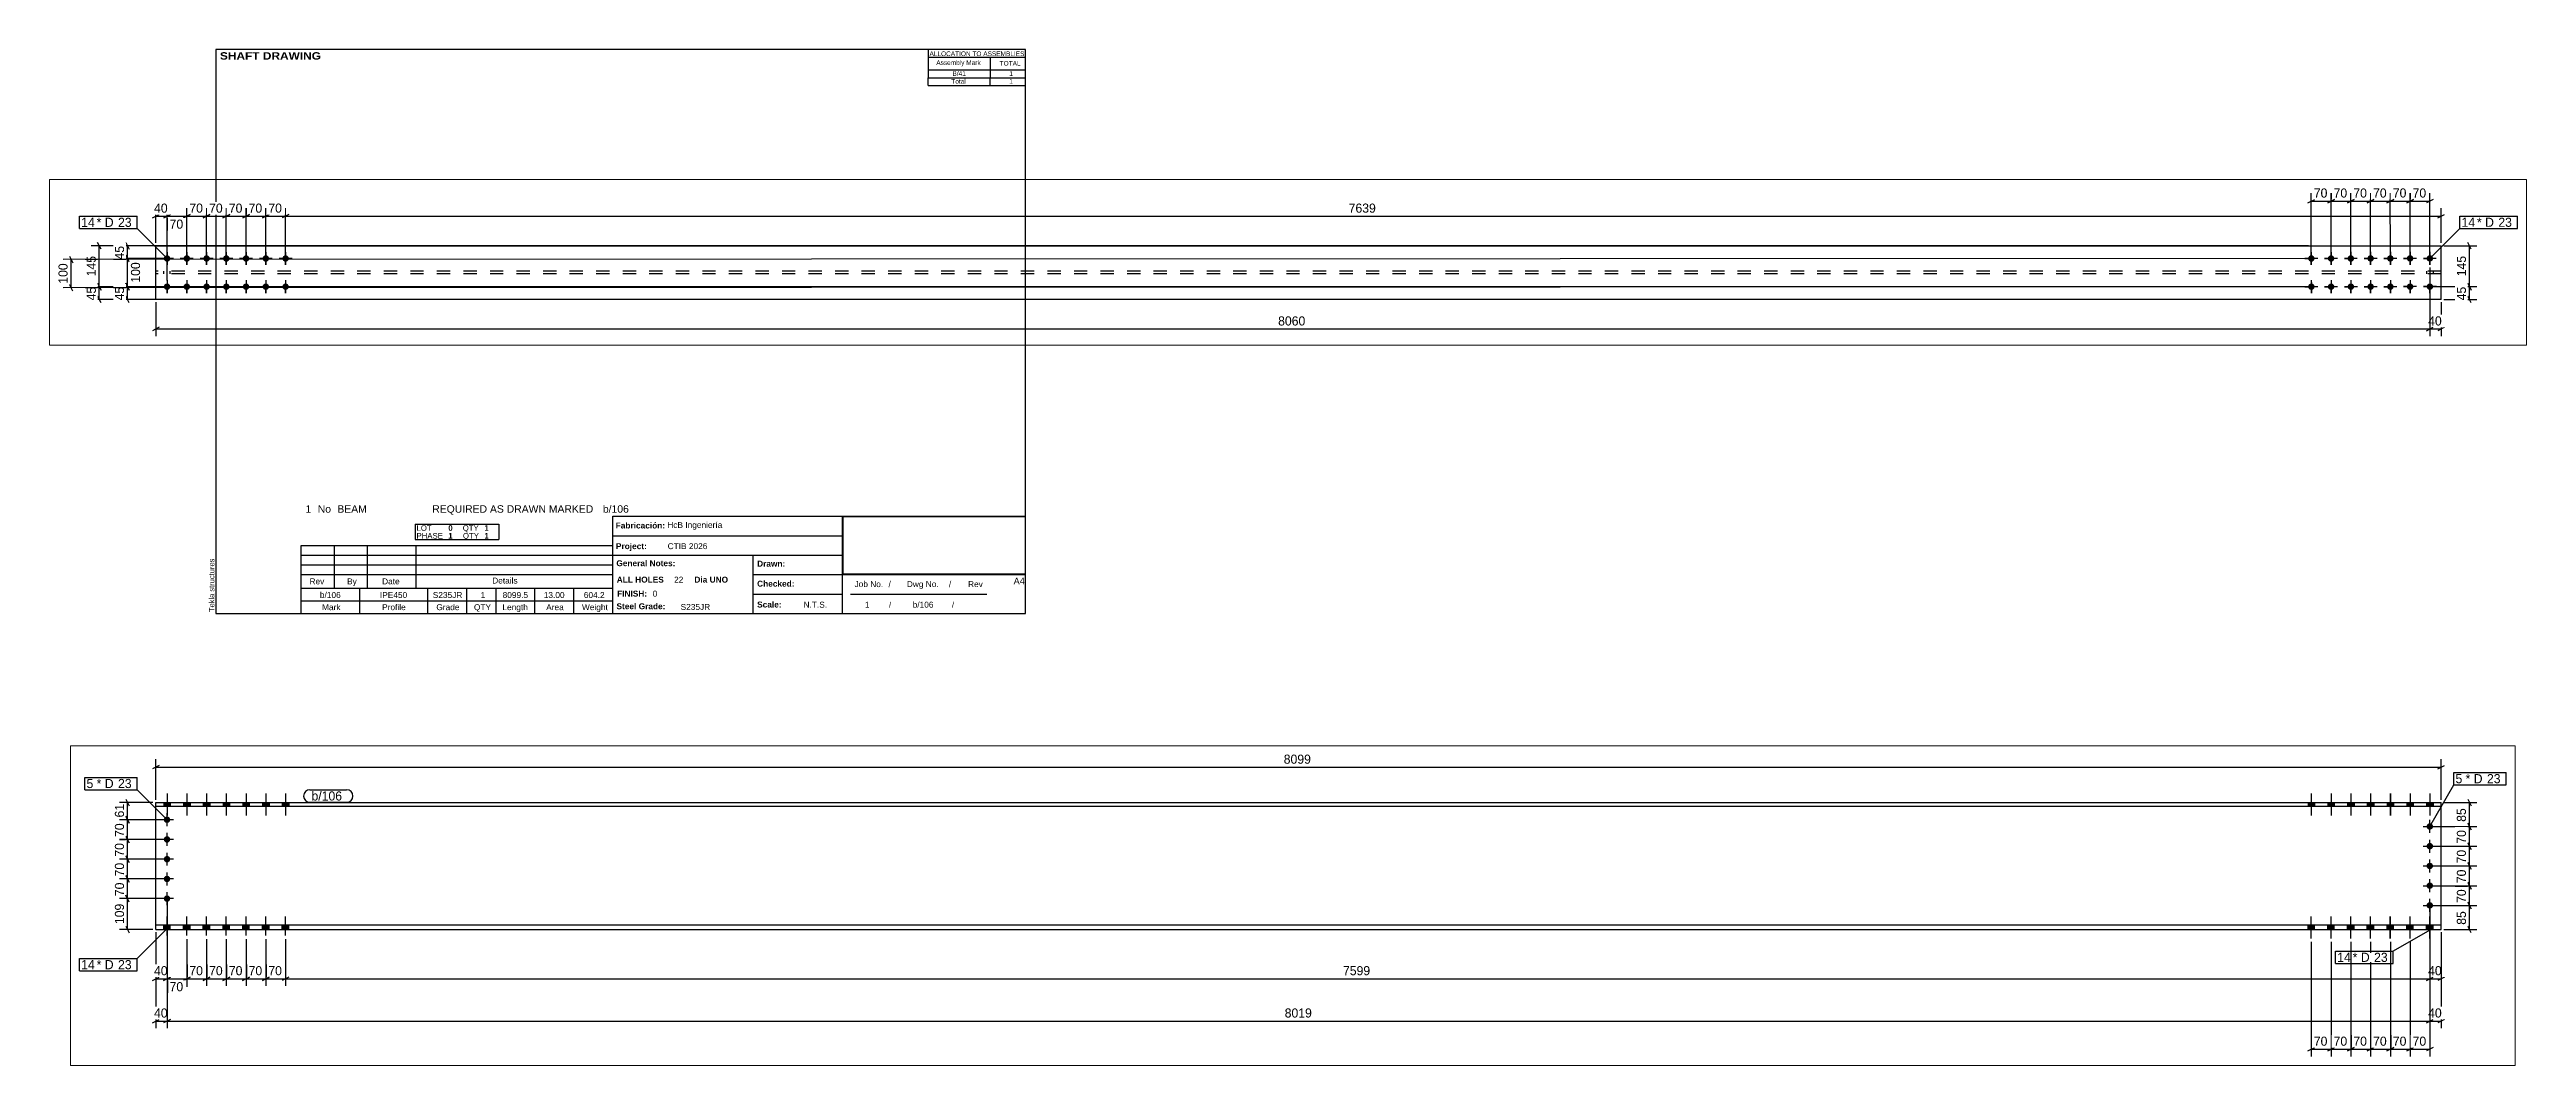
# Paper-space layout 'Layout1' of a CAD drawing. Header units: millimetres. Extents: x -54 to 824, y -155 to 205.
# The model-space entities are those that its viewports show. They can reach past a viewport. Long polylines and large blocks are cut down to what shows.
import ezdxf

# ---------------------------------------------------------------- set-up
doc = ezdxf.new("R2010")
doc.units = ezdxf.units.MM
doc.linetypes.add('DXK_LINE_DOT2', pattern=[3.9198, 1.9599, -1.9599])
doc.linetypes.add('DXK_LINE_DOT4', pattern=[0.9408, 0.4704, -0.4704])
doc.layers.add('Viewport layer', color=7, linetype='Continuous', plot=False)
doc.styles.add('Arial', font='ARIAL.TTF', dxfattribs={"height": 0.2})
doc.styles.add('Arial Black', font='ARIBLK.TTF', dxfattribs={"height": 0.2})
doc.styles.add('Arial Bold', font='ARIALBD.TTF', dxfattribs={"height": 0.2})
doc.styles.add('Comic Sans MS', font='COMIC.TTF', dxfattribs={"height": 0.2})

psp = doc.layouts.get("Layout1")

# ---------------------------------------------------------------- texts
at = {"color": 7}
for s, height, style, p in [(' SHAFT DRAWING', 2.6342, 'Arial Black', (5.3, 201.42)), ('ALLOCATION TO ASSEMBLIES', 1.6475, 'Arial', (257.95, 202.68)), ('Assembly Mark', 1.6475, 'Arial', (260.35, 199.52)), ('TOTAL', 1.648, 'Arial', (282.81, 199.28)), ('1', 2.64, 'Arial', (36.8, 40.76)), ('No', 2.636, 'Arial', (41.13, 40.76)), ('BEAM', 2.636, 'Arial', (48.08, 40.76)), ('REQUIRED AS DRAWN MARKED', 2.636, 'Arial', (81.71, 40.76)), ('b/106', 2.636, 'Arial', (142.18, 40.76)), ('b/106', 2.109, 'Arial', (41.89, 10.5)), ('IPE450', 2.109, 'Arial', (63.17, 10.5)), ('S235JR', 2.109, 'Arial', (81.91, 10.5)), ('1', 2.11, 'Arial', (98.86, 10.5)), ('8099.5', 2.109, 'Arial', (106.66, 10.5)), ('13.00', 2.109, 'Arial', (121.24, 10.5)), ('604.2', 2.109, 'Arial', (135.43, 10.5)), ('FINISH:', 2.107, 'Arial Bold', (147.22, 11)), ('0', 2.11, 'Arial', (159.84, 11))]:
    psp.add_text(s, height=height, dxfattribs=dict(at, style=style)).set_placement(p)
at = {"color": 7, "linetype": 'Continuous'}
for s, height, style, p in [('Total', 1.648, 'Arial', (265.67, 192.88)), ('B/41', 1.648, 'Arial', (266.09, 195.63)), ('1', 1.65, 'Arial', (286.21, 192.88)), ('1', 1.65, 'Arial', (286.23, 195.63)), ('LOT', 1.977, 'Arial', (76.13, 34.33)), ('0', 1.98, 'Arial Bold', (87.41, 34.33)), ('QTY', 1.977, 'Arial', (92.51, 34.33)), ('1', 1.98, 'Arial Bold', (100.18, 34.33)), ('Fabricación:', 2.1074, 'Arial Bold', (146.73, 35.16)), ('HcB Ingeniería', 2.1088, 'Arial', (165.02, 35.36)), ('PHASE', 1.977, 'Arial', (76.13, 31.57)), ('1', 1.98, 'Arial Bold', (87.41, 31.57)), ('QTY', 1.977, 'Arial', (92.58, 31.57)), ('1', 1.98, 'Arial Bold', (100.18, 31.57)), ('Project:', 2.107, 'Arial Bold', (146.81, 27.83)), ('CTIB 2026', 2.109, 'Arial', (165.14, 27.83)), ('Details', 2.109, 'Arial', (102.96, 15.63)), ('General Notes:', 2.1074, 'Arial Bold', (146.96, 21.78)), ('ALL HOLES', 2.107, 'Arial Bold', (147.1, 15.96)), ('22', 2.109, 'Arial', (167.43, 15.96)), ('Dia UNO', 2.107, 'Arial Bold', (174.62, 15.96)), ('Drawn:', 2.107, 'Arial Bold', (196.85, 21.62)), ('A4', 2.307, 'Arial', (287.76, 15.38)), ('Rev', 2.109, 'Arial', (38.21, 15.35)), ('By', 2.109, 'Arial', (51.53, 15.35)), ('Date', 2.109, 'Arial', (63.94, 15.35)), ('Scale:', 2.107, 'Arial Bold', (196.85, 7.13)), ('Checked:', 2.107, 'Arial Bold', (196.85, 14.53)), ('N.T.S.', 2.109, 'Arial', (213.29, 7.08)), ('Job No.', 2.109, 'Arial', (231.37, 14.37)), ('1', 2.11, 'Arial', (235.04, 7.08)), ('/', 2.11, 'Arial', (243.42, 14.37)), ('/', 1.98, 'Arial', (243.58, 7.08)), ('Dwg No.', 2.109, 'Arial', (249.91, 14.37)), ('b/106', 2.109, 'Arial', (251.98, 7.08)), ('/', 2.11, 'Arial', (264.81, 14.37)), ('/', 1.98, 'Arial', (265.88, 7.08)), ('Rev', 2.109, 'Arial', (271.61, 14.37)), ('Mark', 2.109, 'Arial', (42.64, 6.19)), ('Profile', 2.109, 'Arial', (63.95, 6.19)), ('Grade', 2.109, 'Arial', (83.16, 6.19)), ('QTY', 2.109, 'Arial', (96.49, 6.19)), ('Length', 2.109, 'Arial', (106.58, 6.19)), ('Area', 2.109, 'Arial', (122.09, 6.19)), ('Weight', 2.109, 'Arial', (134.77, 6.19)), ('Steel Grade:', 2.1074, 'Arial Bold', (147.01, 6.52)), ('S235JR', 2.109, 'Arial', (169.74, 6.28))]:
    psp.add_text(s, height=height, dxfattribs=dict(at, style=style)).set_placement(p)
at = {"color": 174, "linetype": 'Continuous', "style": 'Arial'}
psp.add_text('Tekla structures', height=1.9102, rotation=90, dxfattribs=at).set_placement((4.5, 5.5))

msp = doc.modelspace()

# ---------------------------------------------------------------- hatches: boundary and pattern name
at = {"linetype": 'Continuous'}
for points in [[(14109.2, 871.6, -1), (14132.2, 871.6, -1)], [(14109.3, 918), (14132.3, 918), (14132.3, 932.6), (14109.3, 932.6)], [(14109.3, 918), (14132.3, 918), (14132.3, 932.6), (14109.3, 932.6)], [(14179.3, 918), (14202.3, 918), (14202.3, 932.6), (14179.3, 932.6)], [(14179.3, 918), (14202.3, 918), (14202.3, 932.6), (14179.3, 932.6)], [(14249.3, 918), (14272.3, 918), (14272.3, 932.6), (14249.3, 932.6)], [(14249.3, 918), (14272.3, 918), (14272.3, 932.6), (14249.3, 932.6)], [(14319.3, 918), (14342.3, 918), (14342.3, 932.6), (14319.3, 932.6)], [(14319.3, 918), (14342.3, 918), (14342.3, 932.6), (14319.3, 932.6)], [(14389.3, 918), (14412.3, 918), (14412.3, 932.6), (14389.3, 932.6)], [(14389.3, 918), (14412.3, 918), (14412.3, 932.6), (14389.3, 932.6)], [(14459.3, 918), (14482.3, 918), (14482.3, 932.6), (14459.3, 932.6)], [(14459.3, 918), (14482.3, 918), (14482.3, 932.6), (14459.3, 932.6)], [(14529.3, 918), (14552.3, 918), (14552.3, 932.6), (14529.3, 932.6)], [(14529.3, 918), (14552.3, 918), (14552.3, 932.6), (14529.3, 932.6)], [(21708.7, 918), (21731.7, 918), (21731.7, 932.6), (21708.7, 932.6)], [(21708.8, 918), (21731.8, 918), (21731.8, 932.6), (21708.8, 932.6)], [(21778.7, 918), (21801.7, 918), (21801.7, 932.6), (21778.7, 932.6)], [(21778.8, 918), (21801.8, 918), (21801.8, 932.6), (21778.8, 932.6)], [(21848.7, 918), (21871.7, 918), (21871.7, 932.6), (21848.7, 932.6)], [(21848.8, 918), (21871.8, 918), (21871.8, 932.6), (21848.8, 932.6)], [(21918.7, 918), (21941.7, 918), (21941.7, 932.6), (21918.7, 932.6)], [(21918.8, 918), (21941.8, 918), (21941.8, 932.6), (21918.8, 932.6)], [(21988.7, 918), (22011.7, 918), (22011.7, 932.6), (21988.7, 932.6)], [(21988.8, 918), (22011.8, 918), (22011.8, 932.6), (21988.8, 932.6)], [(22058.7, 918), (22081.7, 918), (22081.7, 932.6), (22058.7, 932.6)], [(22058.8, 918), (22081.8, 918), (22081.8, 932.6), (22058.8, 932.6)], [(22128.7, 918), (22151.7, 918), (22151.7, 932.6), (22128.7, 932.6)], [(22128.8, 918), (22151.8, 918), (22151.8, 932.6), (22128.8, 932.6)], [(14109.2, 801.6, -1), (14132.2, 801.6, -1)], [(22128.7, 847.6, -1), (22151.7, 847.6, -1)], [(14109.2, 731.6, -1), (14132.2, 731.6, -1)], [(22128.7, 777.6, -1), (22151.7, 777.6, -1)], [(22128.7, 707.6, -1), (22151.7, 707.6, -1)], [(14109.2, 661.6, -1), (14132.2, 661.6, -1)], [(22128.7, 637.6, -1), (22151.7, 637.6, -1)], [(14109.2, 591.6, -1), (14132.2, 591.6, -1)], [(22128.7, 567.6, -1), (22151.7, 567.6, -1)], [(14109.3, 482.6), (14132.3, 482.6), (14132.3, 497.2), (14109.3, 497.2)], [(14109.3, 482.6), (14132.3, 482.6), (14132.3, 497.2), (14109.3, 497.2)], [(14179.3, 482.6), (14202.3, 482.6), (14202.3, 497.2), (14179.3, 497.2)], [(14179.3, 482.6), (14202.3, 482.6), (14202.3, 497.2), (14179.3, 497.2)], [(14249.3, 482.6), (14272.3, 482.6), (14272.3, 497.2), (14249.3, 497.2)], [(14249.3, 482.6), (14272.3, 482.6), (14272.3, 497.2), (14249.3, 497.2)], [(14319.3, 482.6), (14342.3, 482.6), (14342.3, 497.2), (14319.3, 497.2)], [(14319.3, 482.6), (14342.3, 482.6), (14342.3, 497.2), (14319.3, 497.2)], [(14389.3, 482.6), (14412.3, 482.6), (14412.3, 497.2), (14389.3, 497.2)], [(14389.3, 482.6), (14412.3, 482.6), (14412.3, 497.2), (14389.3, 497.2)], [(14459.3, 482.6), (14482.3, 482.6), (14482.3, 497.2), (14459.3, 497.2)], [(14459.3, 482.6), (14482.3, 482.6), (14482.3, 497.2), (14459.3, 497.2)], [(14529.3, 482.6), (14552.3, 482.6), (14552.3, 497.2), (14529.3, 497.2)], [(14529.3, 482.6), (14552.3, 482.6), (14552.3, 497.2), (14529.3, 497.2)], [(21708.7, 482.6), (21731.7, 482.6), (21731.7, 497.2), (21708.7, 497.2)], [(21708.8, 482.6), (21731.8, 482.6), (21731.8, 497.2), (21708.8, 497.2)], [(21778.7, 482.6), (21801.7, 482.6), (21801.7, 497.2), (21778.7, 497.2)], [(21778.8, 482.6), (21801.8, 482.6), (21801.8, 497.2), (21778.8, 497.2)], [(21848.7, 482.6), (21871.7, 482.6), (21871.7, 497.2), (21848.7, 497.2)], [(21848.8, 482.6), (21871.8, 482.6), (21871.8, 497.2), (21848.8, 497.2)], [(21918.7, 482.6), (21941.7, 482.6), (21941.7, 497.2), (21918.7, 497.2)], [(21918.8, 482.6), (21941.8, 482.6), (21941.8, 497.2), (21918.8, 497.2)], [(21988.7, 482.6), (22011.7, 482.6), (22011.7, 497.2), (21988.7, 497.2)], [(21988.8, 482.6), (22011.8, 482.6), (22011.8, 497.2), (21988.8, 497.2)], [(22058.7, 482.6), (22081.7, 482.6), (22081.7, 497.2), (22058.7, 497.2)], [(22058.8, 482.6), (22081.8, 482.6), (22081.8, 497.2), (22058.8, 497.2)], [(22128.7, 482.6), (22151.7, 482.6), (22151.7, 497.2), (22128.7, 497.2)], [(22128.8, 482.6), (22151.8, 482.6), (22151.8, 497.2), (22128.8, 497.2)], [(416.5, 296.1, -1), (416.5, 319.1, -1)], [(486.5, 296.1, -1), (486.5, 319.1, -1)], [(556.5, 296.1, -1), (556.5, 319.1, -1)], [(626.5, 296.1, -1), (626.5, 319.1, -1)], [(696.5, 296.1, -1), (696.5, 319.1, -1)], [(766.5, 296.1, -1), (766.5, 319.1, -1)], [(836.5, 296.1, -1), (836.5, 319.1, -1)], [(8015.9, 296.1, -1), (8015.9, 319.1, -1)], [(8085.9, 296.1, -1), (8085.9, 319.1, -1)], [(8155.9, 296.2, -1), (8155.9, 319.2, -1)], [(8225.9, 296.2, -1), (8225.9, 319.2, -1)], [(8295.9, 296.2, -1), (8295.9, 319.2, -1)], [(8365.9, 296.3, -1), (8365.9, 319.3, -1)], [(8435.9, 296.3, -1), (8435.9, 319.3, -1)], [(416.5, 196.1, -1), (416.5, 219.1, -1)], [(486.5, 196.1, -1), (486.5, 219.1, -1)], [(556.5, 196.1, -1), (556.5, 219.1, -1)], [(626.5, 196.1, -1), (626.5, 219.1, -1)], [(696.5, 196.1, -1), (696.5, 219.1, -1)], [(766.5, 196.1, -1), (766.5, 219.1, -1)], [(836.5, 196.1, -1), (836.5, 219.1, -1)], [(8016, 196.1, -1), (8016, 219.1, -1)], [(8086, 196.1, -1), (8086, 219.1, -1)], [(8156, 196.2, -1), (8156, 219.2, -1)], [(8226, 196.2, -1), (8226, 219.2, -1)], [(8296, 196.2, -1), (8296, 219.2, -1)], [(8366, 196.3, -1), (8366, 219.3, -1)], [(8436, 196.3, -1), (8436, 219.3, -1)]]:
    msp.add_hatch(color=3, dxfattribs=at).paths.add_polyline_path(points)

# ---------------------------------------------------------------- linework, layer by layer
at = {"color": 8, "linetype": 'Continuous'}
for p, q in [((14092.7, 1063.6), (14068.7, 1051.6)), ((14080.7, 942.6), (14080.7, 1086)), ((14080.7, 1057.6), (22180.2, 1057.6)), ((22168.2, 1051.6), (22192.2, 1063.6)), ((22180.2, 942.6), (22180.2, 1086)), ((14070.7, 932.6), (13952.3, 932.6)), ((13974.7, 944.6), (13986.7, 920.6)), ((13986.7, 859.6), (13974.7, 883.6)), ((13980.7, 871.6), (13980.7, 932.6)), ((22190.2, 932.6), (22306.3, 932.6)), ((22274.7, 944.6), (22286.7, 920.6)), ((22280.7, 847.6), (22280.7, 932.6)), ((14110.7, 871.6), (13952.3, 871.6)), ((14110.7, 801.6), (13952.3, 801.6)), ((13974.7, 813.6), (13986.7, 789.6)), ((13980.7, 731.6), (13980.7, 801.6)), ((22150.2, 847.6), (22306.3, 847.6)), ((22286.7, 835.6), (22274.7, 859.6)), ((14110.7, 731.6), (13952.3, 731.6)), ((13986.7, 719.6), (13974.7, 743.6)), ((22150.2, 777.6), (22306.3, 777.6)), ((22150.2, 707.6), (22306.3, 707.6)), ((22286.7, 765.6), (22274.7, 789.6)), ((22286.7, 695.6), (22274.7, 719.6)), ((14110.7, 661.6), (13952.3, 661.6)), ((13986.7, 649.6), (13974.7, 673.6)), ((22150.2, 637.6), (22306.3, 637.6)), ((22274.7, 649.6), (22286.7, 625.6)), ((22280.7, 567.6), (22280.7, 637.6)), ((8015.9, 317.6), (8015.8, 539.6)), ((8085.9, 317.6), (8085.8, 539.6)), ((8155.9, 317.7), (8155.8, 539.6)), ((8225.9, 317.7), (8225.8, 539.7)), ((8295.9, 317.7), (8295.8, 539.7)), ((8365.9, 317.8), (8365.8, 539.7)), ((8435.9, 317.8), (8435.8, 539.8)), ((14110.7, 591.6), (13952.3, 591.6)), ((13986.7, 579.6), (13974.7, 603.6)), ((14120.7, 581.6), (14120.7, 132)), ((14120.7, 581.6), (14120.7, 279.2)), ((22140.2, 557.6), (22140.2, 282)), ((22150.2, 567.6), (22306.3, 567.6)), ((22286.7, 555.6), (22274.7, 579.6)), ((404.5, 451.6), (428.5, 463.6)), ((416.5, 317.6), (416.5, 483.2)), ((474.5, 451.6), (498.5, 463.6)), ((486.5, 317.6), (486.5, 486)), ((544.5, 451.6), (568.5, 463.6)), ((556.5, 317.6), (556.5, 486)), ((614.5, 451.6), (638.5, 463.6)), ((626.5, 317.6), (626.5, 486)), ((684.5, 451.6), (708.5, 463.6)), ((696.5, 317.6), (696.5, 486)), ((696.5, 457.6), (766.5, 457.6)), ((778.5, 463.6), (754.5, 451.6)), ((766.5, 317.6), (766.5, 486)), ((848.5, 463.6), (824.5, 451.6)), ((848.5, 463.6), (824.5, 451.6)), ((836.5, 317.6), (836.5, 486)), ((836.5, 317.6), (836.5, 486)), ((836.5, 457.6), (8475.9, 457.6)), ((8003.8, 505.2), (8027.8, 517.2)), ((8073.8, 505.2), (8097.8, 517.2)), ((8143.8, 505.2), (8167.8, 517.2)), ((8213.8, 505.3), (8237.8, 517.3)), ((8283.8, 505.3), (8307.8, 517.3)), ((8353.8, 505.3), (8377.8, 517.3)), ((8365.8, 511.3), (8435.8, 511.4)), ((8447.8, 517.4), (8423.8, 505.4)), ((8463.9, 451.6), (8487.9, 463.6)), ((14070.7, 482.6), (13952.3, 482.6)), ((13974.7, 494.6), (13986.7, 470.6)), ((14080.7, 472.6), (14080.7, 132)), ((14190.8, 447.9), (14190.8, 282)), ((14260.8, 447.9), (14260.8, 282)), ((14330.8, 447.9), (14330.8, 282)), ((14400.8, 447.9), (14400.8, 282)), ((14470.8, 447.9), (14470.8, 282)), ((14540.8, 447.9), (14540.8, 282)), ((14540.8, 447.9), (14540.8, 282)), ((22180.2, 472.6), (22180.2, 282)), ((22190.2, 482.6), (22306.3, 482.6)), ((22286.7, 470.6), (22274.7, 494.6)), ((8006, 352.6), (148, 352.6)), ((182.4, 340.6), (170.4, 364.6)), ((176.4, 207.6), (176.4, 352.6)), ((366.4, 352.6), (248, 352.6)), ((8485.9, 352.6), (8602, 352.6)), ((8582.4, 340.6), (8570.4, 364.6)), ((8576.4, 207.8), (8576.4, 352.6)), ((21720.3, 437.9), (21720.3, 32)), ((21790.3, 437.9), (21790.3, 32)), ((21860.3, 437.9), (21860.3, 32)), ((21930.3, 437.9), (21930.3, 32)), ((22000.3, 437.9), (22000.3, 32)), ((22070.3, 437.9), (22070.3, 32)), ((76.4, 203.9), (76.4, 303.9)), ((406.5, 307.6), (250.8, 307.6)), ((270.4, 319.6), (282.4, 295.6)), ((276.4, 207.6), (276.4, 307.6)), ((14108.7, 301.6), (14132.7, 313.6)), ((14178.8, 301.6), (14202.8, 313.6)), ((14248.8, 301.6), (14272.8, 313.6)), ((14318.8, 301.6), (14342.8, 313.6)), ((14388.8, 301.6), (14412.8, 313.6)), ((14458.8, 301.6), (14482.8, 313.6)), ((14470.8, 307.6), (14540.8, 307.6)), ((14552.8, 313.6), (14528.8, 301.6)), ((14552.8, 313.6), (14528.8, 301.6)), ((22128.2, 301.6), (22152.2, 313.6)), ((22140.2, 307.6), (22180.2, 307.6)), ((22192.2, 313.6), (22168.2, 301.6)), ((8006, 207.6), (148, 207.6)), ((170.4, 219.6), (182.4, 195.6)), ((406.5, 207.6), (250.8, 207.6)), ((282.4, 195.6), (270.4, 219.6)), ((8436, 197.8), (8436, 32)), ((8446, 207.8), (8602, 207.8)), ((8570.4, 219.8), (8582.4, 195.8)), ((8006, 162.6), (148, 162.6)), ((182.4, 150.6), (170.4, 174.6)), ((366.4, 162.6), (248, 162.6)), ((376.4, 152.6), (376.4, 32)), ((8475.9, 152.6), (8475.9, 32)), ((8485.9, 162.6), (8602, 162.6)), ((8582.4, 150.6), (8570.4, 174.6)), ((14068.7, 151.6), (14092.7, 163.6)), ((14080.7, 157.6), (14120.7, 157.6)), ((14132.7, 163.6), (14108.7, 151.6)), ((22128.2, 151.6), (22152.2, 163.6)), ((22140.2, 157.6), (22180.2, 157.6)), ((22192.2, 163.6), (22168.2, 151.6)), ((388.4, 63.6), (364.4, 51.6)), ((8424, 51.6), (8448, 63.6)), ((8436, 57.6), (8475.9, 57.6)), ((8487.9, 63.6), (8463.9, 51.6)), ((21708.3, 51.6), (21732.3, 63.6)), ((21720.3, 57.6), (21790.3, 57.6)), ((21802.3, 63.6), (21778.3, 51.6)), ((21848.3, 51.6), (21872.3, 63.6)), ((21860.3, 57.6), (21930.3, 57.6)), ((21942.3, 63.6), (21918.3, 51.6)), ((21988.3, 51.6), (22012.3, 63.6)), ((22000.3, 57.6), (22070.3, 57.6)), ((22082.3, 63.6), (22058.3, 51.6)), ((22152.3, 63.6), (22128.3, 51.6))]:
    msp.add_line(p, q, dxfattribs=at)
at = {"color": 7, "linetype": 'Continuous'}
for p, q in [((14080.7, 482.6), (14080.7, 932.6)), ((14080.7, 932.6), (22180.2, 932.6)), ((22180.2, 918), (14080.7, 918)), ((22180.2, 482.6), (22180.2, 932.6)), ((22180.2, 497.2), (14080.7, 497.2)), ((14080.7, 482.6), (22180.2, 482.6)), ((376.4, 162.6), (376.4, 352.6)), ((376.4, 352.6), (8475.9, 352.6)), ((8475.9, 162.6), (8475.9, 352.6)), ((8475.9, 162.6), (376.4, 162.6))]:
    msp.add_line(p, q, dxfattribs=at)
at = {"color": 3, "linetype": 'Continuous'}
for p, q in [((14109.3, 932.6), (14109.3, 918)), ((14109.3, 932.6), (14109.3, 918)), ((14120.7, 848.6), (14120.7, 894.6)), ((14120.8, 964.8), (14120.8, 886.6)), ((14120.8, 964.8), (14120.8, 886.6)), ((14132.3, 932.6), (14132.3, 918)), ((14132.3, 932.6), (14132.3, 918)), ((14179.3, 932.6), (14179.3, 918)), ((14179.3, 932.6), (14179.3, 918)), ((14190.8, 964.8), (14190.8, 886.6)), ((14190.8, 964.8), (14190.8, 886.6)), ((14202.3, 932.6), (14202.3, 918)), ((14202.3, 932.6), (14202.3, 918)), ((14249.3, 932.6), (14249.3, 918)), ((14249.3, 932.6), (14249.3, 918)), ((14260.8, 964.8), (14260.8, 886.6)), ((14260.8, 964.8), (14260.8, 886.6)), ((14272.3, 932.6), (14272.3, 918)), ((14272.3, 932.6), (14272.3, 918)), ((14319.3, 932.6), (14319.3, 918)), ((14319.3, 932.6), (14319.3, 918)), ((14330.8, 964.8), (14330.8, 886.6)), ((14330.8, 964.8), (14330.8, 886.6)), ((14342.3, 932.6), (14342.3, 918)), ((14342.3, 932.6), (14342.3, 918)), ((14389.3, 932.6), (14389.3, 918)), ((14389.3, 932.6), (14389.3, 918)), ((14400.8, 964.8), (14400.8, 886.6)), ((14400.8, 964.8), (14400.8, 886.6)), ((14412.3, 932.6), (14412.3, 918)), ((14412.3, 932.6), (14412.3, 918)), ((14459.3, 932.6), (14459.3, 918)), ((14459.3, 932.6), (14459.3, 918)), ((14470.8, 964.8), (14470.8, 886.6)), ((14470.8, 964.8), (14470.8, 886.6)), ((14482.3, 932.6), (14482.3, 918)), ((14482.3, 932.6), (14482.3, 918)), ((14529.3, 932.6), (14529.3, 918)), ((14529.3, 932.6), (14529.3, 918)), ((14540.8, 964.8), (14540.8, 886.6)), ((14540.8, 964.8), (14540.8, 886.6)), ((14552.3, 932.6), (14552.3, 918)), ((14552.3, 932.6), (14552.3, 918)), ((21708.7, 932.6), (21708.7, 918)), ((21708.8, 932.6), (21708.8, 918)), ((21720.2, 964.8), (21720.2, 886.6)), ((21720.3, 964.8), (21720.3, 886.6)), ((21731.7, 932.6), (21731.7, 918)), ((21731.8, 932.6), (21731.8, 918)), ((21778.7, 932.6), (21778.7, 918)), ((21778.8, 932.6), (21778.8, 918)), ((21790.2, 964.8), (21790.2, 886.6)), ((21790.3, 964.8), (21790.3, 886.6)), ((21801.7, 932.6), (21801.7, 918)), ((21801.8, 932.6), (21801.8, 918)), ((21848.7, 932.6), (21848.7, 918)), ((21848.8, 932.6), (21848.8, 918)), ((21860.2, 964.8), (21860.2, 886.6)), ((21860.3, 964.8), (21860.3, 886.6)), ((21871.7, 932.6), (21871.7, 918)), ((21871.8, 932.6), (21871.8, 918)), ((21918.7, 932.6), (21918.7, 918)), ((21918.8, 932.6), (21918.8, 918)), ((21930.2, 964.8), (21930.2, 886.6)), ((21930.3, 964.8), (21930.3, 886.6)), ((21941.7, 932.6), (21941.7, 918)), ((21941.8, 932.6), (21941.8, 918)), ((21988.7, 932.6), (21988.7, 918)), ((21988.8, 932.6), (21988.8, 918)), ((22000.2, 964.8), (22000.2, 886.6)), ((22000.3, 964.8), (22000.3, 886.6)), ((22011.7, 932.6), (22011.7, 918)), ((22011.8, 932.6), (22011.8, 918)), ((22058.7, 932.6), (22058.7, 918)), ((22058.8, 932.6), (22058.8, 918)), ((22070.2, 964.8), (22070.2, 886.6)), ((22070.3, 964.8), (22070.3, 886.6)), ((22081.7, 932.6), (22081.7, 918)), ((22081.8, 932.6), (22081.8, 918)), ((22128.7, 932.6), (22128.7, 918)), ((22128.8, 932.6), (22128.8, 918)), ((22140.2, 964.8), (22140.2, 886.6)), ((22140.3, 964.8), (22140.3, 886.6)), ((22151.7, 932.6), (22151.7, 918)), ((22151.8, 932.6), (22151.8, 918)), ((14143.7, 871.6), (14097.7, 871.6)), ((14143.7, 801.6), (14097.7, 801.6)), ((14120.7, 778.6), (14120.7, 824.6)), ((22117.2, 847.6), (22163.2, 847.6)), ((22140.2, 824.6), (22140.2, 870.6)), ((22140.2, 754.6), (22140.2, 800.6)), ((14143.7, 731.6), (14097.7, 731.6)), ((14120.7, 708.6), (14120.7, 754.6)), ((22117.2, 777.6), (22163.2, 777.6)), ((22117.2, 707.6), (22163.2, 707.6)), ((22140.2, 684.6), (22140.2, 730.6)), ((14143.7, 661.6), (14097.7, 661.6)), ((14120.7, 638.6), (14120.7, 684.6)), ((14120.7, 568.6), (14120.7, 614.6)), ((22117.2, 637.6), (22163.2, 637.6)), ((22140.2, 614.6), (22140.2, 660.6)), ((14143.7, 591.6), (14097.7, 591.6)), ((14120.8, 460.4), (14120.8, 528.6)), ((14120.8, 460.4), (14120.8, 528.6)), ((14190.8, 460.4), (14190.8, 528.6)), ((14190.8, 460.4), (14190.8, 528.6)), ((14260.8, 460.4), (14260.8, 528.6)), ((14260.8, 460.4), (14260.8, 528.6)), ((14330.8, 460.4), (14330.8, 528.6)), ((14330.8, 460.4), (14330.8, 528.6)), ((14400.8, 460.4), (14400.8, 528.6)), ((14400.8, 460.4), (14400.8, 528.6)), ((14470.8, 460.4), (14470.8, 528.6)), ((14470.8, 460.4), (14470.8, 528.6)), ((14540.8, 460.4), (14540.8, 528.6)), ((14540.8, 460.4), (14540.8, 528.6)), ((21720.2, 450.4), (21720.2, 528.6)), ((21720.3, 450.4), (21720.3, 528.6)), ((21790.2, 450.4), (21790.2, 528.6)), ((21790.3, 450.4), (21790.3, 528.6)), ((21860.2, 450.4), (21860.2, 528.6)), ((21860.3, 450.4), (21860.3, 528.6)), ((21930.2, 450.4), (21930.2, 528.6)), ((21930.3, 450.4), (21930.3, 528.6)), ((22000.2, 450.4), (22000.2, 528.6)), ((22000.3, 450.4), (22000.3, 528.6)), ((22070.2, 450.4), (22070.2, 528.6)), ((22070.3, 450.4), (22070.3, 528.6)), ((22117.2, 567.6), (22163.2, 567.6)), ((22140.2, 544.6), (22140.2, 590.6)), ((22140.2, 450.4), (22140.2, 528.6)), ((22140.3, 450.4), (22140.3, 528.6)), ((14109.3, 482.6), (14109.3, 497.2)), ((14109.3, 482.6), (14109.3, 497.2)), ((14132.3, 482.6), (14132.3, 497.2)), ((14132.3, 482.6), (14132.3, 497.2)), ((14179.3, 482.6), (14179.3, 497.2)), ((14179.3, 482.6), (14179.3, 497.2)), ((14202.3, 482.6), (14202.3, 497.2)), ((14202.3, 482.6), (14202.3, 497.2)), ((14249.3, 482.6), (14249.3, 497.2)), ((14249.3, 482.6), (14249.3, 497.2)), ((14272.3, 482.6), (14272.3, 497.2)), ((14272.3, 482.6), (14272.3, 497.2)), ((14319.3, 482.6), (14319.3, 497.2)), ((14319.3, 482.6), (14319.3, 497.2)), ((14342.3, 482.6), (14342.3, 497.2)), ((14342.3, 482.6), (14342.3, 497.2)), ((14389.3, 482.6), (14389.3, 497.2)), ((14389.3, 482.6), (14389.3, 497.2)), ((14412.3, 482.6), (14412.3, 497.2)), ((14412.3, 482.6), (14412.3, 497.2)), ((14459.3, 482.6), (14459.3, 497.2)), ((14459.3, 482.6), (14459.3, 497.2)), ((14482.3, 482.6), (14482.3, 497.2)), ((14482.3, 482.6), (14482.3, 497.2)), ((14529.3, 482.6), (14529.3, 497.2)), ((14529.3, 482.6), (14529.3, 497.2)), ((14552.3, 482.6), (14552.3, 497.2)), ((14552.3, 482.6), (14552.3, 497.2)), ((21708.7, 482.6), (21708.7, 497.2)), ((21708.8, 482.6), (21708.8, 497.2)), ((21731.7, 482.6), (21731.7, 497.2)), ((21731.8, 482.6), (21731.8, 497.2)), ((21778.7, 482.6), (21778.7, 497.2)), ((21778.8, 482.6), (21778.8, 497.2)), ((21801.7, 482.6), (21801.7, 497.2)), ((21801.8, 482.6), (21801.8, 497.2)), ((21848.7, 482.6), (21848.7, 497.2)), ((21848.8, 482.6), (21848.8, 497.2)), ((21871.7, 482.6), (21871.7, 497.2)), ((21871.8, 482.6), (21871.8, 497.2)), ((21918.7, 482.6), (21918.7, 497.2)), ((21918.8, 482.6), (21918.8, 497.2)), ((21941.7, 482.6), (21941.7, 497.2)), ((21941.8, 482.6), (21941.8, 497.2)), ((21988.7, 482.6), (21988.7, 497.2)), ((21988.8, 482.6), (21988.8, 497.2)), ((22011.7, 482.6), (22011.7, 497.2)), ((22011.8, 482.6), (22011.8, 497.2)), ((22058.7, 482.6), (22058.7, 497.2)), ((22058.8, 482.6), (22058.8, 497.2)), ((22081.7, 482.6), (22081.7, 497.2)), ((22081.8, 482.6), (22081.8, 497.2)), ((22128.7, 482.6), (22128.7, 497.2)), ((22128.8, 482.6), (22128.8, 497.2)), ((22151.7, 482.6), (22151.7, 497.2)), ((22151.8, 482.6), (22151.8, 497.2)), ((439.5, 307.6), (393.5, 307.6)), ((393.5, 307.6), (408.8, 307.6)), ((416.5, 330.6), (416.5, 284.6)), ((416.5, 330.6), (416.5, 315.3)), ((416.5, 284.6), (416.5, 299.9)), ((439.5, 307.6), (424.2, 307.6)), ((509.5, 307.6), (463.5, 307.6)), ((463.5, 307.6), (478.8, 307.6)), ((486.5, 330.6), (486.5, 284.6)), ((486.5, 330.6), (486.5, 315.3)), ((486.5, 284.6), (486.5, 299.9)), ((509.5, 307.6), (494.2, 307.6)), ((579.5, 307.6), (533.5, 307.6)), ((533.5, 307.6), (548.8, 307.6)), ((556.5, 330.6), (556.5, 284.6)), ((556.5, 330.6), (556.5, 315.3)), ((556.5, 284.6), (556.5, 299.9)), ((579.5, 307.6), (564.2, 307.6)), ((649.5, 307.6), (603.5, 307.6)), ((603.5, 307.6), (618.8, 307.6)), ((626.5, 330.6), (626.5, 284.6)), ((626.5, 330.6), (626.5, 315.3)), ((626.5, 284.6), (626.5, 299.9)), ((649.5, 307.6), (634.2, 307.6)), ((719.5, 307.6), (673.5, 307.6)), ((673.5, 307.6), (688.8, 307.6)), ((696.5, 330.6), (696.5, 284.6)), ((696.5, 330.6), (696.5, 315.3)), ((696.5, 284.6), (696.5, 299.9)), ((719.5, 307.6), (704.2, 307.6)), ((789.5, 307.6), (743.5, 307.6)), ((743.5, 307.6), (758.8, 307.6)), ((766.5, 330.6), (766.5, 284.6)), ((766.5, 330.6), (766.5, 315.3)), ((766.5, 284.6), (766.5, 299.9)), ((789.5, 307.6), (774.2, 307.6)), ((859.5, 307.6), (813.5, 307.6)), ((813.5, 307.6), (828.8, 307.6)), ((836.5, 330.6), (836.5, 284.6)), ((836.5, 330.6), (836.5, 315.3)), ((836.5, 284.6), (836.5, 299.9)), ((859.5, 307.6), (844.2, 307.6)), ((8038.9, 307.6), (7992.9, 307.6)), ((7992.9, 307.6), (8008.2, 307.6)), ((8015.9, 330.6), (8015.9, 284.6)), ((8015.9, 330.6), (8015.9, 315.3)), ((8015.9, 284.6), (8015.9, 299.9)), ((8038.9, 307.6), (8023.6, 307.6)), ((8108.9, 307.6), (8062.9, 307.6)), ((8062.9, 307.6), (8078.2, 307.6)), ((8085.9, 330.6), (8085.9, 284.6)), ((8085.9, 330.6), (8085.9, 315.3)), ((8085.9, 284.6), (8085.9, 300)), ((8108.9, 307.6), (8093.6, 307.6)), ((8178.9, 307.7), (8132.9, 307.7)), ((8132.9, 307.7), (8148.2, 307.7)), ((8155.9, 330.7), (8155.9, 284.7)), ((8155.9, 330.7), (8155.9, 315.3)), ((8155.9, 284.7), (8155.9, 300)), ((8178.9, 307.7), (8163.6, 307.7)), ((8248.9, 307.7), (8202.9, 307.7)), ((8202.9, 307.7), (8218.2, 307.7)), ((8225.9, 330.7), (8225.9, 284.7)), ((8225.9, 330.7), (8225.9, 315.4)), ((8225.9, 284.7), (8225.9, 300)), ((8248.9, 307.7), (8233.6, 307.7)), ((8318.9, 307.7), (8272.9, 307.7)), ((8272.9, 307.7), (8288.2, 307.7)), ((8295.9, 330.7), (8295.9, 284.7)), ((8295.9, 330.7), (8295.9, 315.4)), ((8295.9, 284.7), (8295.9, 300)), ((8318.9, 307.7), (8303.6, 307.7)), ((8388.9, 307.8), (8342.9, 307.8)), ((8342.9, 307.8), (8358.2, 307.8)), ((8365.9, 330.8), (8365.9, 284.8)), ((8365.9, 330.8), (8365.9, 315.4)), ((8365.9, 284.8), (8365.9, 300.1)), ((8388.9, 307.8), (8373.6, 307.8)), ((8458.9, 307.8), (8412.9, 307.8)), ((8412.9, 307.8), (8428.2, 307.8)), ((8435.9, 330.8), (8435.9, 284.8)), ((8435.9, 330.8), (8435.9, 315.5)), ((8435.9, 284.8), (8435.9, 300.1)), ((8458.9, 307.8), (8443.6, 307.8)), ((439.5, 207.6), (393.5, 207.6)), ((393.5, 207.6), (408.8, 207.6)), ((416.5, 230.6), (416.5, 184.6)), ((416.5, 230.6), (416.5, 215.3)), ((416.5, 184.6), (416.5, 199.9)), ((439.5, 207.6), (424.2, 207.6)), ((509.5, 207.6), (463.5, 207.6)), ((463.5, 207.6), (478.8, 207.6)), ((486.5, 230.6), (486.5, 184.6)), ((486.5, 230.6), (486.5, 215.3)), ((486.5, 184.6), (486.5, 199.9)), ((509.5, 207.6), (494.2, 207.6)), ((579.5, 207.6), (533.5, 207.6)), ((533.5, 207.6), (548.8, 207.6)), ((556.5, 230.6), (556.5, 184.6)), ((556.5, 230.6), (556.5, 215.3)), ((556.5, 184.6), (556.5, 199.9)), ((579.5, 207.6), (564.2, 207.6)), ((649.5, 207.6), (603.5, 207.6)), ((603.5, 207.6), (618.8, 207.6)), ((626.5, 230.6), (626.5, 184.6)), ((626.5, 230.6), (626.5, 215.3)), ((626.5, 184.6), (626.5, 199.9)), ((649.5, 207.6), (634.2, 207.6)), ((719.5, 207.6), (673.5, 207.6)), ((673.5, 207.6), (688.8, 207.6)), ((696.5, 230.6), (696.5, 184.6)), ((696.5, 230.6), (696.5, 215.3)), ((696.5, 184.6), (696.5, 199.9)), ((719.5, 207.6), (704.2, 207.6)), ((789.5, 207.6), (743.5, 207.6)), ((743.5, 207.6), (758.8, 207.6)), ((766.5, 230.6), (766.5, 184.6)), ((766.5, 230.6), (766.5, 215.3)), ((766.5, 184.6), (766.5, 199.9)), ((789.5, 207.6), (774.2, 207.6)), ((859.5, 207.6), (813.5, 207.6)), ((813.5, 207.6), (828.8, 207.6)), ((836.5, 230.6), (836.5, 184.6)), ((836.5, 230.6), (836.5, 215.3)), ((836.5, 184.6), (836.5, 199.9)), ((859.5, 207.6), (844.2, 207.6)), ((8039, 207.6), (7993, 207.6)), ((7993, 207.6), (8008.3, 207.6)), ((8015.9, 230.6), (8016, 184.6)), ((8015.9, 230.6), (8016, 215.3)), ((8016, 184.6), (8016, 199.9)), ((8039, 207.6), (8023.6, 207.6)), ((8109, 207.6), (8063, 207.6)), ((8063, 207.6), (8078.3, 207.6)), ((8085.9, 230.6), (8086, 184.6)), ((8085.9, 230.6), (8086, 215.3)), ((8086, 184.6), (8086, 200)), ((8109, 207.6), (8093.6, 207.6)), ((8179, 207.7), (8133, 207.7)), ((8133, 207.7), (8148.3, 207.7)), ((8155.9, 230.7), (8156, 184.7)), ((8155.9, 230.7), (8156, 215.3)), ((8156, 184.7), (8156, 200)), ((8179, 207.7), (8163.6, 207.7)), ((8249, 207.7), (8203, 207.7)), ((8203, 207.7), (8218.3, 207.7)), ((8225.9, 230.7), (8226, 184.7)), ((8225.9, 230.7), (8226, 215.4)), ((8226, 184.7), (8226, 200)), ((8249, 207.7), (8233.6, 207.7)), ((8319, 207.7), (8273, 207.7)), ((8273, 207.7), (8288.3, 207.7)), ((8295.9, 230.7), (8296, 184.7)), ((8295.9, 230.7), (8296, 215.4)), ((8296, 184.7), (8296, 200)), ((8319, 207.7), (8303.6, 207.7)), ((8389, 207.8), (8343, 207.8)), ((8343, 207.8), (8358.3, 207.8)), ((8365.9, 230.8), (8366, 184.8)), ((8365.9, 230.8), (8366, 215.4)), ((8366, 184.8), (8366, 200.1)), ((8389, 207.8), (8373.6, 207.8)), ((8459, 207.8), (8413, 207.8)), ((8413, 207.8), (8428.3, 207.8)), ((8435.9, 230.8), (8436, 184.8)), ((8435.9, 230.8), (8436, 215.5)), ((8436, 184.8), (8436, 200.1)), ((8459, 207.8), (8443.6, 207.8))]:
    msp.add_line(p, q, dxfattribs=at)
at = {"color": 3, "linetype": 'DXK_LINE_DOT2'}
for p, q in [((416.4, 229.7), (416.4, 292.9)), ((416.4, 229.7), (416.4, 292.9)), ((416.4, 229.7), (416.4, 292.9)), ((416.4, 229.7), (416.4, 292.9)), ((416.4, 229.7), (416.4, 292.9)), ((8435.9, 275.5), (8435.9, 212.3)), ((8435.9, 275.5), (8435.9, 212.3)), ((8435.9, 275.5), (8435.9, 212.3)), ((8435.9, 275.5), (8435.9, 212.3)), ((8435.9, 275.5), (8435.9, 212.3)), ((404.9, 252.9), (404.9, 262.3)), ((404.9, 252.9), (404.9, 262.3)), ((404.9, 252.9), (404.9, 262.3)), ((404.9, 252.9), (404.9, 262.3)), ((404.9, 252.9), (404.9, 262.3)), ((427.9, 252.9), (427.9, 262.3)), ((427.9, 252.9), (427.9, 262.3)), ((427.9, 252.9), (427.9, 262.3)), ((427.9, 252.9), (427.9, 262.3)), ((427.9, 252.9), (427.9, 262.3)), ((8424.4, 262.3), (8424.4, 252.9)), ((8424.4, 262.3), (8424.4, 252.9)), ((8424.4, 262.3), (8424.4, 252.9)), ((8424.4, 262.3), (8424.4, 252.9)), ((8424.4, 262.3), (8424.4, 252.9)), ((8447.4, 262.3), (8447.4, 252.9)), ((8447.4, 262.3), (8447.4, 252.9)), ((8447.4, 262.3), (8447.4, 252.9)), ((8447.4, 262.3), (8447.4, 252.9)), ((8447.4, 262.3), (8447.4, 252.9))]:
    msp.add_line(p, q, dxfattribs=at)
at = {"color": 7, "linetype": 'DXK_LINE_DOT4'}
for p, q in [((8475.9, 262.3), (376.4, 262.3)), ((8475.9, 252.9), (376.4, 252.9))]:
    msp.add_line(p, q, dxfattribs=at)

# ---------------------------------------------------------------- wipeouts: each hides what was drawn before it
at = {"color": 0}
for points in [[(13861.6, 983.7), (13861.6, 1015.7), (13835.5, 1015.7), (13835.5, 983.7)], [(157.3, 419.7), (157.3, 451.7), (112, 451.7), (112, 419.7)], [(8593.3, 419.9), (8593.3, 451.9), (8548, 451.9), (8548, 419.9)], [(13861.7, 341.3), (13861.7, 373.3), (13816.4, 373.3), (13816.4, 341.3)]]:
    msp.add_wipeout(points, dxfattribs=at)

# ---------------------------------------------------------------- next in the draw order: wipeouts: each hides what was drawn before it
for points in [[(18189, 1063.6), (18189, 1108.4), (18072, 1108.4), (18072, 1063.6)], [(13861.6, 983.7), (13861.6, 1015.7), (13835.5, 1015.7), (13835.5, 983.7)], [(14751.3, 939.6), (14751.3, 971.6), (14632.7, 971.6), (14632.7, 939.6)], [(22257.3, 1000.8), (22257.3, 1032.8), (22231.2, 1032.8), (22231.2, 1000.8)], [(13974.7, 931.1), (13929.9, 931.1), (13929.9, 873.1), (13974.7, 873.1)], [(22274.7, 922.6), (22229.9, 922.6), (22229.9, 857.6), (22274.7, 857.6)], [(13974.7, 799.1), (13929.9, 799.1), (13929.9, 734.1), (13974.7, 734.1)], [(22274.7, 635.1), (22229.9, 635.1), (22229.9, 570.1), (22274.7, 570.1)], [(8433.3, 517.4), (8433.3, 562.2), (8368.3, 562.1), (8368.4, 517.3)], [(157.3, 419.7), (157.3, 451.7), (112, 451.7), (112, 419.7)], [(764, 463.6), (764, 508.4), (699, 508.4), (699, 463.6)], [(4714.7, 463.6), (4714.7, 508.4), (4597.7, 508.4), (4597.7, 463.6)], [(8593.3, 419.9), (8593.3, 451.9), (8548, 451.9), (8548, 419.9)], [(13861.7, 341.3), (13861.7, 373.3), (13816.4, 373.3), (13816.4, 341.3)], [(22192.7, 313.6), (22192.7, 358.4), (22127.8, 358.4), (22127.8, 313.6)], [(170.4, 322.2), (125.6, 322.2), (125.6, 238), (170.4, 238)], [(327.2, 299.7), (282.4, 299.7), (282.4, 215.5), (327.2, 215.5)], [(8570.4, 322.3), (8525.6, 322.3), (8525.6, 238.1), (8570.4, 238.1)], [(14133.2, 163.6), (14133.2, 208.4), (14068.3, 208.4), (14068.3, 163.6)], [(8488.4, 63.6), (8488.4, 108.4), (8423.5, 108.4), (8423.5, 63.6)], [(21787.7, 63.6), (21787.7, 108.4), (21722.8, 108.4), (21722.8, 63.6)], [(21927.7, 63.6), (21927.7, 108.4), (21862.8, 108.4), (21862.8, 63.6)], [(22067.7, 63.6), (22067.7, 108.4), (22002.8, 108.4), (22002.8, 63.6)]]:
    msp.add_wipeout(points, dxfattribs=at)

# ---------------------------------------------------------------- next in the draw order: linework, layer by layer
at = {"color": 8, "linetype": 'Continuous'}
for p, q in [((13974.7, 883.6), (13986.7, 859.6)), ((14110.7, 871.6), (13952.3, 871.6)), ((14110.7, 801.6), (13952.3, 801.6)), ((13986.7, 789.6), (13974.7, 813.6)), ((13980.7, 801.6), (13980.7, 871.6)), ((22150.2, 847.6), (22306.3, 847.6)), ((22274.7, 859.6), (22286.7, 835.6)), ((22280.7, 777.6), (22280.7, 847.6)), ((14110.7, 731.6), (13952.3, 731.6)), ((13974.7, 743.6), (13986.7, 719.6)), ((13980.7, 661.6), (13980.7, 731.6)), ((22150.2, 637.6), (22306.3, 637.6)), ((22286.7, 625.6), (22274.7, 649.6)), ((8365.9, 317.8), (8365.8, 539.7)), ((22140.2, 557.6), (22140.2, 282)), ((22140.2, 557.6), (22140.2, 132)), ((22150.2, 567.6), (22306.3, 567.6)), ((22274.7, 579.6), (22286.7, 555.6)), ((22280.7, 482.6), (22280.7, 567.6)), ((626.5, 457.6), (696.5, 457.6)), ((708.5, 463.6), (684.5, 451.6)), ((696.5, 317.6), (696.5, 486)), ((754.5, 451.6), (778.5, 463.6)), ((766.5, 317.6), (766.5, 486)), ((766.5, 457.6), (836.5, 457.6)), ((8295.8, 511.3), (8365.8, 511.3)), ((8377.8, 517.3), (8353.8, 505.3)), ((8475.9, 362.6), (8475.9, 486)), ((22180.2, 472.6), (22180.2, 132)), ((270.4, 364.6), (282.4, 340.6)), ((276.4, 307.6), (276.4, 352.6)), ((21790.3, 437.9), (21790.3, 32)), ((21860.3, 437.9), (21860.3, 32)), ((21930.3, 437.9), (21930.3, 32)), ((22000.3, 437.9), (22000.3, 32)), ((22070.3, 437.9), (22070.3, 32)), ((70.4, 315.9), (82.4, 291.9)), ((406.5, 307.6), (248, 307.6)), ((282.4, 295.6), (270.4, 319.6)), ((14540.8, 307.6), (22140.2, 307.6)), ((22128.2, 301.6), (22152.2, 313.6)), ((8006, 207.6), (148, 207.6)), ((170.4, 219.6), (182.4, 195.6)), ((176.4, 162.6), (176.4, 207.6)), ((406.5, 207.6), (248, 207.6)), ((270.4, 219.6), (282.4, 195.6)), ((276.4, 162.6), (276.4, 207.6)), ((8436, 197.8), (8436, 32)), ((8446, 207.8), (8602, 207.8)), ((8570.4, 219.8), (8582.4, 195.8)), ((8576.4, 162.6), (8576.4, 207.8)), ((282.4, 150.6), (270.4, 174.6)), ((14132.7, 163.6), (14108.7, 151.6)), ((376.4, 57.6), (8436, 57.6)), ((8424, 51.6), (8448, 63.6)), ((21778.3, 51.6), (21802.3, 63.6)), ((21790.3, 57.6), (21860.3, 57.6)), ((21872.3, 63.6), (21848.3, 51.6)), ((21918.3, 51.6), (21942.3, 63.6)), ((21930.3, 57.6), (22000.3, 57.6)), ((22012.3, 63.6), (21988.3, 51.6)), ((22058.3, 51.6), (22082.3, 63.6)), ((22070.3, 57.6), (22140.3, 57.6))]:
    msp.add_line(p, q, dxfattribs=at)
at = {"color": 7, "linetype": 'Continuous'}
for p, q in [((106, 413.7), (106, 457.7)), ((8542, 413.9), (8542, 457.9)), ((8435.9, 307.8), (8542, 413.9)), ((13810.4, 335.3), (13810.4, 379.3))]:
    msp.add_line(p, q, dxfattribs=at)

# ---------------------------------------------------------------- next in the draw order: texts
at = {"color": 3, "style": 'Comic Sans MS'}
for s, p in [('8099', (18078.4, 1070)), ('70', (705.4, 470)), ('7639', (4604.1, 470)), ('40', (22134.2, 320)), ('40', (14074.7, 170)), ('40', (8429.9, 70)), ('70', (21729.2, 70)), ('70', (21869.2, 70)), ('70', (22009.2, 70))]:
    msp.add_text(s, height=32.38, dxfattribs=at).set_placement(p)
for s, rotation, p in [('61', 90.00021, (13968.3, 879.5)), ('85', 90.00021, (22268.3, 864)), ('70', 90.00021, (13968.3, 740.5)), ('70', 90.00021, (22268.3, 576.5)), ('70', 0.02865, (8374.7, 523.7)), ('145', 90.00021, (164, 244.4)), ('100', 90.00021, (320.8, 221.9)), ('145', 90.00021, (8564, 244.5))]:
    msp.add_text(s, height=32.38, rotation=rotation, dxfattribs=at).set_placement(p)

# ---------------------------------------------------------------- next in the draw order: wipeouts: each hides what was drawn before it
at = {"color": 0}
for points in [[(13937.4, 983.7), (13937.4, 1015.7), (13871.2, 1015.7), (13871.2, 983.7)], [(14751.3, 939.6), (14751.3, 971.6), (14632.7, 971.6), (14632.7, 939.6)], [(22257.3, 1000.8), (22257.3, 1032.8), (22231.2, 1032.8), (22231.2, 1000.8)], [(233.1, 419.7), (233.1, 451.7), (166.9, 451.7), (166.9, 419.7)], [(8669, 419.9), (8669, 451.9), (8602.9, 451.9), (8602.9, 419.9)], [(13937.4, 341.3), (13937.4, 373.3), (13871.3, 373.3), (13871.3, 341.3)]]:
    msp.add_wipeout(points, dxfattribs=at)

# ---------------------------------------------------------------- next in the draw order: linework, layer by layer
at = {"color": 7, "linetype": 'Continuous'}
for p, q in [((14626.7, 977.6), (14757.3, 977.6)), ((14626.7, 933.6), (14757.3, 933.6))]:
    msp.add_line(p, q, dxfattribs=at)
for centre, start, end in [((14626.7, 955.6), 90, 270), ((14757.3, 955.6), 270, 90)]:
    msp.add_arc(centre, 22, start, end, dxfattribs=at)

# ---------------------------------------------------------------- next in the draw order: texts
at = {"color": 3, "style": 'Comic Sans MS'}
msp.add_text('b/106', height=32.38, dxfattribs=at).set_placement((14632.7, 939.6))

# ---------------------------------------------------------------- next in the draw order: wipeouts: each hides what was drawn before it
at = {"color": 0}
for points in [[(13937.4, 983.7), (13937.4, 1015.7), (13871.2, 1015.7), (13871.2, 983.7)], [(22333.1, 1000.8), (22333.1, 1032.8), (22266.9, 1032.8), (22266.9, 1000.8)], [(13974.7, 869.1), (13929.9, 869.1), (13929.9, 804.1), (13974.7, 804.1)], [(22274.7, 845.1), (22229.9, 845.1), (22229.9, 780.1), (22274.7, 780.1)], [(13974.7, 729.1), (13929.9, 729.1), (13929.9, 664.1), (13974.7, 664.1)], [(8363.3, 517.3), (8363.3, 562.1), (8298.3, 562.1), (8298.4, 517.3)], [(22274.7, 557.6), (22229.9, 557.6), (22229.9, 492.6), (22274.7, 492.6)], [(233.1, 419.7), (233.1, 451.7), (166.9, 451.7), (166.9, 419.7)], [(694, 463.6), (694, 508.4), (629, 508.4), (629, 463.6)], [(834, 463.6), (834, 508.4), (769, 508.4), (769, 463.6)], [(8669, 419.9), (8669, 451.9), (8602.9, 451.9), (8602.9, 419.9)], [(270.4, 362.6), (225.6, 362.6), (225.6, 297.6), (270.4, 297.6)], [(13937.4, 341.3), (13937.4, 373.3), (13871.3, 373.3), (13871.3, 341.3)], [(14538.3, 313.6), (14538.3, 358.4), (14473.4, 358.4), (14473.4, 313.6)], [(18399.1, 313.6), (18399.1, 358.4), (18282, 358.4), (18282, 313.6)], [(21857.3, 367.4), (21857.3, 399.4), (21812, 399.4), (21812, 367.4)], [(170.4, 217.6), (125.6, 217.6), (125.6, 152.6), (170.4, 152.6)], [(270.4, 217.6), (225.6, 217.6), (225.6, 152.6), (270.4, 152.6)], [(8570.4, 217.7), (8525.6, 217.7), (8525.6, 152.7), (8570.4, 152.7)], [(22192.7, 163.6), (22192.7, 208.4), (22127.8, 208.4), (22127.8, 163.6)], [(4464.7, 63.6), (4464.7, 108.4), (4347.7, 108.4), (4347.7, 63.6)], [(21857.7, 63.6), (21857.7, 108.4), (21792.8, 108.4), (21792.8, 63.6)], [(21997.7, 63.6), (21997.7, 108.4), (21932.8, 108.4), (21932.8, 63.6)]]:
    msp.add_wipeout(points, dxfattribs=at)

# ---------------------------------------------------------------- next in the draw order: linework, layer by layer
at = {"color": 7, "linetype": 'Continuous'}
msp.add_line((13829.5, 977.7), (13829.5, 1021.7), dxfattribs=at)
at = {"color": 8, "linetype": 'Continuous'}
for p, q in [((22150.2, 777.6), (22306.3, 777.6)), ((22274.7, 789.6), (22286.7, 765.6)), ((22280.7, 707.6), (22280.7, 777.6)), ((14110.7, 661.6), (13952.3, 661.6)), ((13974.7, 673.6), (13986.7, 649.6)), ((13980.7, 591.6), (13980.7, 661.6)), ((8295.9, 317.7), (8295.8, 539.7)), ((22140.2, 557.6), (22140.2, 132)), ((556.5, 457.6), (626.5, 457.6)), ((638.5, 463.6), (614.5, 451.6)), ((626.5, 317.6), (626.5, 486)), ((8225.8, 511.3), (8295.8, 511.3)), ((8307.8, 517.3), (8283.8, 505.3)), ((14470.8, 447.9), (14470.8, 282)), ((22140.3, 437.9), (22140.3, 32)), ((8005.9, 307.6), (48, 303.9)), ((14400.8, 307.6), (14470.8, 307.6)), ((14482.8, 313.6), (14458.8, 301.6)), ((8006, 207.6), (48, 203.9)), ((82.4, 191.9), (70.4, 215.9)), ((14120.7, 157.6), (22140.2, 157.6)), ((22128.2, 151.6), (22152.2, 163.6))]:
    msp.add_line(p, q, dxfattribs=at)

# ---------------------------------------------------------------- next in the draw order: texts
at = {"color": 3, "style": 'Comic Sans MS'}
for s, height, p in [('5', 32.4, (13835.5, 983.7)), ('14', 32.38, (112, 419.7)), ('70', 32.38, (635.4, 470)), ('70', 32.38, (775.4, 470)), ('14', 32.38, (8548, 419.9)), ('14', 32.38, (13816.4, 341.3)), ('70', 32.38, (14479.8, 320)), ('7599', 32.38, (18288.4, 320)), ('40', 32.38, (22134.2, 170)), ('8060', 32.38, (4354.1, 70)), ('70', 32.38, (21799.2, 70)), ('70', 32.38, (21939.2, 70))]:
    msp.add_text(s, height=height, dxfattribs=at).set_placement(p)
for s, rotation, p in [('70', 90.00021, (13968.3, 810.5)), ('70', 90.00021, (22268.3, 786.5)), ('70', 90.00021, (13968.3, 670.5)), ('70', 0.02865, (8304.7, 523.7)), ('85', 90.00021, (22268.3, 499)), ('45', 90.00021, (264, 304)), ('45', 90.00021, (164, 159)), ('45', 90.00021, (264, 159)), ('45', 90.00021, (8564, 159.1))]:
    msp.add_text(s, height=32.38, rotation=rotation, dxfattribs=at).set_placement(p)

# ---------------------------------------------------------------- next in the draw order: wipeouts: each hides what was drawn before it
at = {"color": 0}
for points in [[(13999.1, 983.7), (13999.1, 1015.7), (13947, 1015.7), (13947, 983.7)], [(22333.1, 1000.8), (22333.1, 1032.8), (22266.9, 1032.8), (22266.9, 1000.8)], [(294.8, 419.7), (294.8, 451.7), (242.7, 451.7), (242.7, 419.7)], [(8730.8, 419.9), (8730.8, 451.9), (8678.6, 451.9), (8678.6, 419.9)], [(13999.2, 341.3), (13999.2, 373.3), (13947, 373.3), (13947, 341.3)], [(21857.3, 367.4), (21857.3, 399.4), (21812, 399.4), (21812, 367.4)]]:
    msp.add_wipeout(points, dxfattribs=at)

# ---------------------------------------------------------------- next in the draw order: linework, layer by layer
at = {"color": 7, "linetype": 'Continuous'}
for p, q in [((22140.2, 847.6), (22225.2, 994.8)), ((22225.2, 994.8), (22225.2, 1038.8)), ((21806, 361.4), (21806, 405.4))]:
    msp.add_line(p, q, dxfattribs=at)

# ---------------------------------------------------------------- next in the draw order: texts
at = {"color": 3, "style": 'Comic Sans MS'}
msp.add_text('5', height=32.4, dxfattribs=at).set_placement((22231.2, 1000.8))

# ---------------------------------------------------------------- next in the draw order: wipeouts: each hides what was drawn before it
at = {"color": 0}
for points in [[(13999.1, 983.7), (13999.1, 1015.7), (13947, 1015.7), (13947, 983.7)], [(22394.8, 1000.8), (22394.8, 1032.8), (22342.7, 1032.8), (22342.7, 1000.8)], [(22274.7, 775.1), (22229.9, 775.1), (22229.9, 710.1), (22274.7, 710.1)], [(13974.7, 659.1), (13929.9, 659.1), (13929.9, 594.1), (13974.7, 594.1)], [(8293.3, 517.3), (8293.3, 562.1), (8228.3, 562.1), (8228.4, 517.3)], [(294.8, 419.7), (294.8, 451.7), (242.7, 451.7), (242.7, 419.7)], [(624, 463.6), (624, 508.4), (559, 508.4), (559, 463.6)], [(8730.8, 419.9), (8730.8, 451.9), (8678.6, 451.9), (8678.6, 419.9)], [(13999.2, 341.3), (13999.2, 373.3), (13947, 373.3), (13947, 341.3)], [(14468.3, 313.6), (14468.3, 358.4), (14403.4, 358.4), (14403.4, 313.6)], [(21933.1, 367.4), (21933.1, 399.4), (21866.9, 399.4), (21866.9, 367.4)], [(70.4, 296), (25.6, 295.9), (25.6, 211.8), (70.4, 211.8)], [(18185.6, 163.6), (18185.6, 208.4), (18075.4, 208.4), (18075.4, 163.6)], [(22137.7, 63.6), (22137.7, 108.4), (22072.8, 108.4), (22072.8, 63.6)]]:
    msp.add_wipeout(points, dxfattribs=at)

# ---------------------------------------------------------------- next in the draw order: linework, layer by layer
at = {"color": 7, "linetype": 'Continuous'}
for p, q in [((13829.5, 1021.7), (14014.7, 1021.7)), ((13829.5, 977.7), (14014.7, 977.7)), ((14014.7, 977.7), (14014.7, 1021.7)), ((14120.7, 871.6), (14014.7, 977.7)), ((106, 457.7), (310.4, 457.7)), ((310.4, 413.7), (310.4, 457.7)), ((8542, 457.9), (8746.4, 457.9)), ((8746.4, 413.9), (8746.4, 457.9)), ((106, 413.7), (310.4, 413.7)), ((8542, 413.9), (8746.4, 413.9)), ((13810.4, 379.3), (14014.8, 379.3)), ((14014.8, 335.3), (14014.8, 379.3)), ((13810.4, 335.3), (14014.8, 335.3))]:
    msp.add_line(p, q, dxfattribs=at)
at = {"color": 8, "linetype": 'Continuous'}
for p, q in [((22150.2, 707.6), (22306.3, 707.6)), ((22274.7, 719.6), (22286.7, 695.6)), ((22280.7, 637.6), (22280.7, 707.6)), ((8225.9, 317.7), (8225.8, 539.7)), ((14110.7, 591.6), (13952.3, 591.6)), ((13986.7, 579.6), (13974.7, 603.6)), ((13980.7, 482.6), (13980.7, 591.6)), ((486.5, 457.6), (556.5, 457.6)), ((568.5, 463.6), (544.5, 451.6)), ((556.5, 317.6), (556.5, 486)), ((8155.8, 511.2), (8225.8, 511.3)), ((8237.8, 517.3), (8213.8, 505.3)), ((14400.8, 447.9), (14400.8, 282)), ((14330.8, 307.6), (14400.8, 307.6)), ((14412.8, 313.6), (14388.8, 301.6))]:
    msp.add_line(p, q, dxfattribs=at)

# ---------------------------------------------------------------- next in the draw order: texts
at = {"color": 3, "style": 'Comic Sans MS'}
for s, p in [('* D', (13871.2, 983.7)), ('23', (13947, 983.7)), ('* D', (166.9, 419.7)), ('23', (242.7, 419.7)), ('70', (565.4, 470)), ('* D', (8602.9, 419.9)), ('23', (8678.6, 419.9)), ('* D', (13871.3, 341.3)), ('23', (13947, 341.3)), ('70', (14409.8, 320)), ('8019', (18081.8, 170)), ('70', (22079.2, 70))]:
    msp.add_text(s, height=32.38, dxfattribs=at).set_placement(p)
for s, rotation, p in [('70', 90.00021, (22268.3, 716.5)), ('70', 90.00021, (13968.3, 600.5)), ('70', 0.02865, (8234.7, 523.7)), ('100', 90.02886, (64, 218.2))]:
    msp.add_text(s, height=32.38, rotation=rotation, dxfattribs=at).set_placement(p)

# ---------------------------------------------------------------- next in the draw order: wipeouts: each hides what was drawn before it
at = {"color": 0}
for points in [[(22394.8, 1000.8), (22394.8, 1032.8), (22342.7, 1032.8), (22342.7, 1000.8)], [(21933.1, 367.4), (21933.1, 399.4), (21866.9, 399.4), (21866.9, 367.4)]]:
    msp.add_wipeout(points, dxfattribs=at)

# ---------------------------------------------------------------- next in the draw order: linework, layer by layer
at = {"color": 7, "linetype": 'Continuous'}
for p, q in [((22225.2, 1038.8), (22410.4, 1038.8)), ((22225.2, 994.8), (22410.4, 994.8)), ((22410.4, 994.8), (22410.4, 1038.8))]:
    msp.add_line(p, q, dxfattribs=at)

# ---------------------------------------------------------------- next in the draw order: texts
at = {"color": 3, "style": 'Comic Sans MS'}
for s, p in [('* D', (22266.9, 1000.8)), ('23', (22342.7, 1000.8)), ('14', (21812, 367.4))]:
    msp.add_text(s, height=32.38, dxfattribs=at).set_placement(p)

# ---------------------------------------------------------------- next in the draw order: wipeouts: each hides what was drawn before it
at = {"color": 0}
for points in [[(22274.7, 705.1), (22229.9, 705.1), (22229.9, 640.1), (22274.7, 640.1)], [(8223.3, 517.3), (8223.3, 562.1), (8158.3, 562), (8158.4, 517.2)], [(13974.7, 579.2), (13929.9, 579.2), (13929.9, 495), (13974.7, 495)], [(554, 463.6), (554, 508.4), (489, 508.4), (489, 463.6)], [(14398.3, 313.6), (14398.3, 358.4), (14333.4, 358.4), (14333.4, 313.6)], [(21994.8, 367.4), (21994.8, 399.4), (21942.7, 399.4), (21942.7, 367.4)]]:
    msp.add_wipeout(points, dxfattribs=at)

# ---------------------------------------------------------------- next in the draw order: linework, layer by layer
at = {"color": 8, "linetype": 'Continuous'}
for p, q in [((8155.9, 317.7), (8155.8, 539.6)), ((416.5, 457.6), (486.5, 457.6)), ((498.5, 463.6), (474.5, 451.6)), ((486.5, 317.6), (486.5, 483.2)), ((8085.8, 511.2), (8155.8, 511.2)), ((8167.8, 517.2), (8143.8, 505.2)), ((14330.8, 447.9), (14330.8, 282)), ((14260.8, 307.6), (14330.8, 307.6)), ((14342.8, 313.6), (14318.8, 301.6))]:
    msp.add_line(p, q, dxfattribs=at)

# ---------------------------------------------------------------- next in the draw order: texts
at = {"color": 3, "style": 'Comic Sans MS'}
for s, rotation, p in [('70', 90.00021, (22268.3, 646.5)), ('70', 0.02865, (8164.7, 523.6)), ('109', 90.00021, (13968.3, 501.4))]:
    msp.add_text(s, height=32.38, rotation=rotation, dxfattribs=at).set_placement(p)
for p in [(495.4, 470), (14339.8, 320)]:
    msp.add_text('70', height=32.38, dxfattribs=at).set_placement(p)

# ---------------------------------------------------------------- next in the draw order: wipeouts: each hides what was drawn before it
at = {"color": 0}
msp.add_wipeout([(21994.8, 367.4), (21994.8, 399.4), (21942.7, 399.4), (21942.7, 367.4)], dxfattribs=at)

# ---------------------------------------------------------------- next in the draw order: linework, layer by layer
at = {"color": 7, "linetype": 'Continuous'}
for p, q in [((22140.3, 480.4), (22010.4, 405.4)), ((21806, 405.4), (22010.4, 405.4)), ((21806, 361.4), (22010.4, 361.4)), ((22010.4, 361.4), (22010.4, 405.4))]:
    msp.add_line(p, q, dxfattribs=at)

# ---------------------------------------------------------------- next in the draw order: texts
at = {"color": 3, "style": 'Comic Sans MS'}
for s, p in [('* D', (21866.9, 367.4)), ('23', (21942.7, 367.4))]:
    msp.add_text(s, height=32.38, dxfattribs=at).set_placement(p)

# ---------------------------------------------------------------- next in the draw order: wipeouts: each hides what was drawn before it
at = {"color": 0}
for points in [[(8153.3, 517.2), (8153.3, 562), (8088.3, 562), (8088.4, 517.2)], [(484, 406.8), (484, 451.6), (419, 451.6), (419, 406.8)], [(14328.3, 313.6), (14328.3, 358.4), (14263.4, 358.4), (14263.4, 313.6)]]:
    msp.add_wipeout(points, dxfattribs=at)

# ---------------------------------------------------------------- next in the draw order: linework, layer by layer
at = {"color": 8, "linetype": 'Continuous'}
for p, q in [((8085.9, 317.6), (8085.8, 539.6)), ((364.4, 451.6), (388.4, 463.6)), ((376.4, 362.6), (376.4, 486)), ((376.4, 457.6), (416.5, 457.6)), ((428.5, 463.6), (404.5, 451.6)), ((416.5, 317.6), (416.5, 486)), ((8015.8, 511.2), (8085.8, 511.2)), ((8097.8, 517.2), (8073.8, 505.2)), ((14260.8, 447.9), (14260.8, 282)), ((14190.8, 307.6), (14260.8, 307.6)), ((14272.8, 313.6), (14248.8, 301.6))]:
    msp.add_line(p, q, dxfattribs=at)
at = {"color": 7, "linetype": 'Continuous'}
msp.add_line((416.5, 307.6), (310.4, 413.7), dxfattribs=at)

# ---------------------------------------------------------------- next in the draw order: texts
at = {"color": 3, "style": 'Comic Sans MS'}
msp.add_text('70', height=32.38, rotation=0.02865, dxfattribs=at).set_placement((8094.7, 523.6))
for p in [(425.4, 413.2), (14269.8, 320)]:
    msp.add_text('70', height=32.38, dxfattribs=at).set_placement(p)

# ---------------------------------------------------------------- next in the draw order: wipeouts: each hides what was drawn before it
at = {"color": 0}
for points in [[(8083.3, 517.2), (8083.3, 562), (8018.3, 562), (8018.4, 517.2)], [(428.9, 463.6), (428.9, 508.4), (364, 508.4), (364, 463.6)], [(14258.3, 313.6), (14258.3, 358.4), (14193.4, 358.4), (14193.4, 313.6)]]:
    msp.add_wipeout(points, dxfattribs=at)

# ---------------------------------------------------------------- next in the draw order: linework, layer by layer
at = {"color": 8, "linetype": 'Continuous'}
for p, q in [((14190.8, 447.9), (14190.8, 279.2)), ((14120.7, 307.6), (14190.8, 307.6)), ((14202.8, 313.6), (14178.8, 301.6))]:
    msp.add_line(p, q, dxfattribs=at)

# ---------------------------------------------------------------- next in the draw order: texts
at = {"color": 3, "style": 'Comic Sans MS'}
msp.add_text('70', height=32.38, rotation=0.02865, dxfattribs=at).set_placement((8024.7, 523.6))
for s, p in [('40', (370.4, 470)), ('70', (14199.8, 320))]:
    msp.add_text(s, height=32.38, dxfattribs=at).set_placement(p)

# ---------------------------------------------------------------- next in the draw order: wipeouts: each hides what was drawn before it
at = {"color": 0}
msp.add_wipeout([(14188.2, 256.8), (14188.2, 301.6), (14123.3, 301.6), (14123.3, 256.8)], dxfattribs=at)

# ---------------------------------------------------------------- next in the draw order: linework, layer by layer
at = {"color": 8, "linetype": 'Continuous'}
for p, q in [((14120.7, 581.6), (14120.7, 282)), ((14080.7, 472.6), (14080.7, 282)), ((14068.7, 301.6), (14092.7, 313.6)), ((14080.7, 307.6), (14120.7, 307.6)), ((14132.7, 313.6), (14108.7, 301.6))]:
    msp.add_line(p, q, dxfattribs=at)

# ---------------------------------------------------------------- next in the draw order: texts
at = {"color": 3, "style": 'Comic Sans MS'}
msp.add_text('70', height=32.38, dxfattribs=at).set_placement((14129.7, 263.2))

# ---------------------------------------------------------------- next in the draw order: wipeouts: each hides what was drawn before it
at = {"color": 0}
msp.add_wipeout([(14133.2, 313.6), (14133.2, 358.4), (14068.3, 358.4), (14068.3, 313.6)], dxfattribs=at)

# ---------------------------------------------------------------- next in the draw order: linework, layer by layer
at = {"color": 8, "linetype": 'Continuous'}
msp.add_line((14120.7, 581.6), (14120.7, 132), dxfattribs=at)
at = {"color": 7, "linetype": 'Continuous'}
msp.add_line((14120.8, 485.4), (14014.8, 379.3), dxfattribs=at)

# ---------------------------------------------------------------- next in the draw order: texts
at = {"color": 3, "style": 'Comic Sans MS'}
msp.add_text('40', height=32.38, dxfattribs=at).set_placement((14074.7, 320))

# ---------------------------------------------------------------- linework, layer by layer
at = {"color": 5, "linetype": 'Continuous'}
for p, q in [((292, 205), (5, 205)), ((5, 205), (5, 5)), ((292, 5), (292, 205)), ((5, 5), (292, 5))]:
    psp.add_line(p, q, dxfattribs=at)
at = {"color": 7, "linetype": 'Continuous'}
for p, q in [((257.51, 205), (257.51, 197.75)), ((257.57, 202.24), (292, 202.24)), ((279.49, 202.24), (279.49, 197.75)), ((257.51, 197.75), (257.51, 195)), ((257.51, 192.23), (257.51, 194.99)), ((257.54, 194.99), (292, 194.99)), ((257.57, 197.75), (292, 197.75)), ((279.49, 197.75), (279.49, 195)), ((279.49, 192.23), (279.49, 194.99)), ((257.51, 192.23), (292, 192.23)), ((75.68, 36.74), (105.35, 36.74)), ((75.68, 36.74), (75.68, 33.98)), ((105.35, 36.74), (105.35, 33.98)), ((145.72, 5), (145.72, 39.5)), ((145.75, 39.5), (292, 39.5)), ((227.14, 5), (227.14, 39.5)), ((35.31, 13.97), (35.31, 29.15)), ((35.31, 29.15), (145.71, 29.15)), ((47.04, 13.97), (47.04, 29.15)), ((58.77, 13.97), (58.77, 29.15)), ((75.68, 33.98), (75.68, 31.22)), ((75.68, 31.22), (105.35, 31.22)), ((76.02, 13.97), (76.02, 29.15)), ((105.35, 33.98), (105.35, 31.22)), ((145.71, 13.97), (145.71, 29.15)), ((145.72, 32.6), (227.14, 32.6)), ((35.31, 25.7), (145.71, 25.7)), ((35.31, 22.25), (145.71, 22.25)), ((35.31, 18.8), (145.71, 18.8)), ((145.72, 25.7), (227.14, 25.7)), ((195.4, 5), (195.4, 25.7)), ((195.4, 18.8), (292, 18.8)), ((35.31, 13.96), (145.71, 13.97)), ((35.31, 9.49), (35.31, 13.96)), ((35.31, 9.48), (145.72, 9.49)), ((35.31, 5), (35.31, 9.48)), ((56.01, 9.49), (56.01, 13.97)), ((56.01, 5), (56.01, 9.48)), ((80.16, 9.49), (80.16, 13.97)), ((80.16, 5), (80.16, 9.48)), ((93.96, 9.49), (93.96, 13.97)), ((93.96, 5), (93.96, 9.48)), ((104.31, 9.49), (104.31, 13.97)), ((104.31, 5), (104.31, 9.48)), ((118.11, 9.49), (118.11, 13.97)), ((118.11, 5), (118.11, 9.48)), ((131.91, 9.49), (131.91, 13.97)), ((131.91, 5), (131.91, 9.48)), ((195.4, 11.9), (227.14, 11.9)), ((229.99, 11.92), (278.29, 11.92))]:
    psp.add_line(p, q, dxfattribs=at)
at = {"color": 2, "linetype": 'Continuous'}
for p, q in [((227.28, 39.46), (291.86, 39.46)), ((227.29, 19.02), (227.29, 39.46)), ((291.96, 19.03), (291.96, 39.47)), ((227.28, 19.03), (291.86, 19.03))]:
    psp.add_line(p, q, dxfattribs=at)

psp.set_redraw_order([(e.dxf.handle, doc.entitydb.next_handle()) for e in psp.query("TEXT MTEXT ATTDEF DIMENSION ARC_DIMENSION")])  # texts and dimensions are drawn at this point

# ---------------------------------------------------------------- viewports
at = {"layer": 'Viewport layer', "view_target_point": (4389.19, 293.88)}
psp.add_viewport(center=(385, 129.52), size=(877.84, 58.77666), view_center_point=(0, 0), view_height=587.76664, dxfattribs=at)
at = {"layer": 'Viewport layer', "view_target_point": (18110.39, 567)}
psp.add_viewport(center=(386.68, -98.57), size=(866.4, 113.4), view_center_point=(0, 0), view_height=1134, status=3, dxfattribs=at)

doc.saveas('drawing.dxf')
